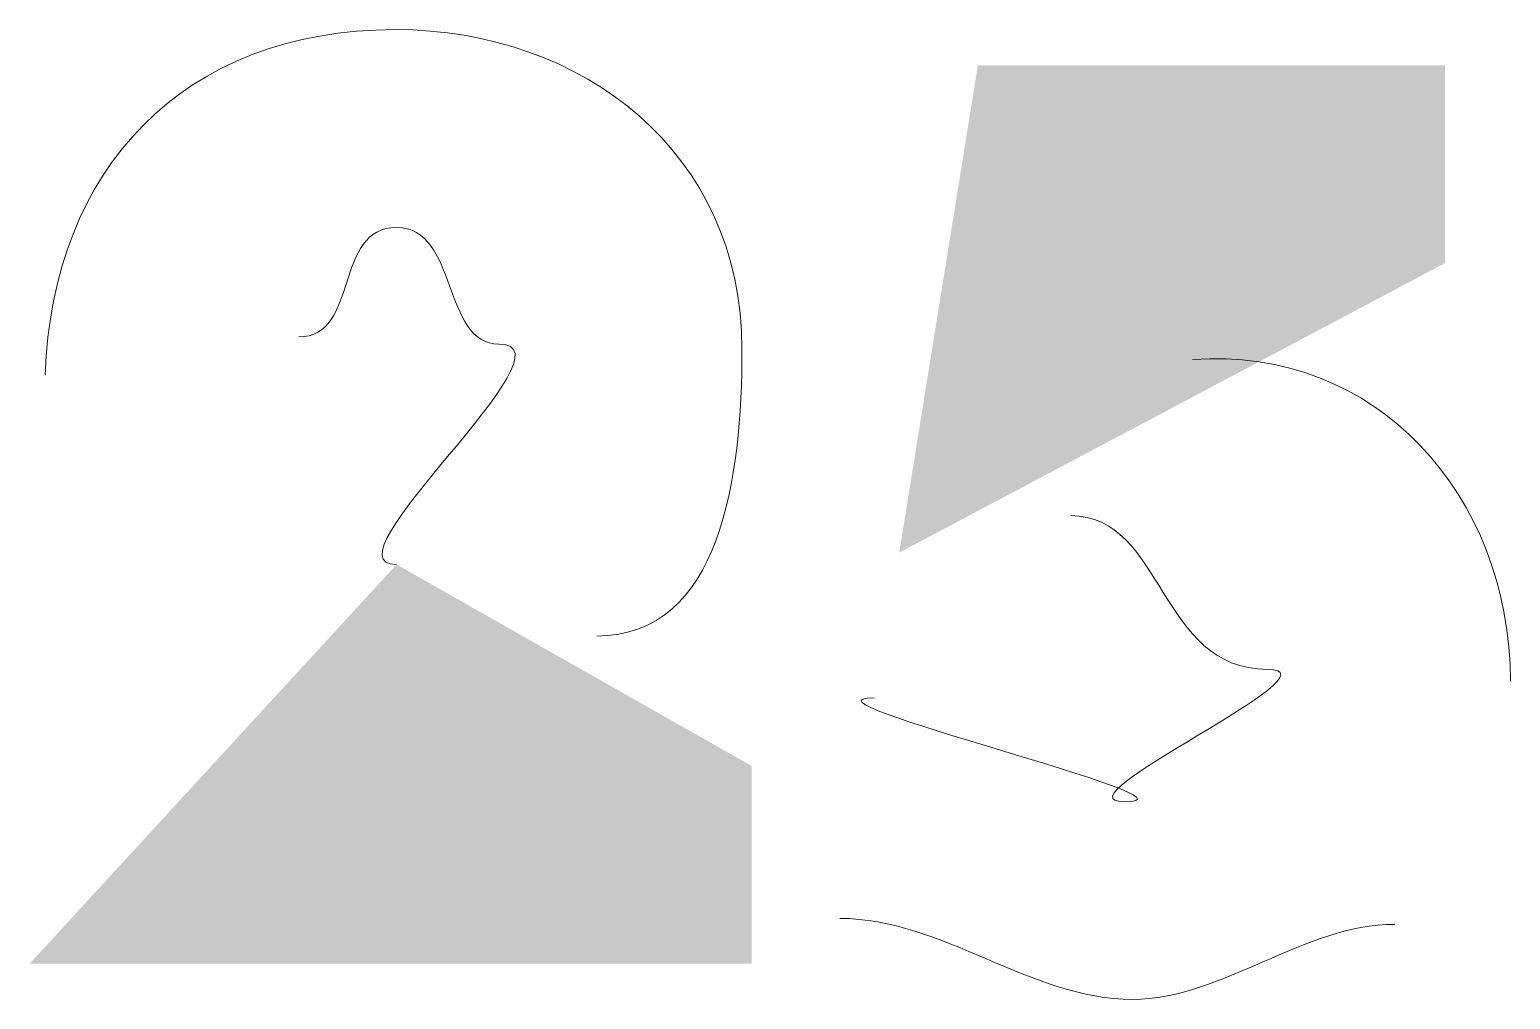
# Model space of a CAD drawing. Header units: metres. Extents: x -30.9 to 24.7, y -10.3 to 6.8.
# Drawn here: x 21.6059 to 21.8288, y -3.0606 to -2.9147 of the extents above; entities that cross this region are included whole.
import ezdxf

# ---------------------------------------------------------------- set-up
doc = ezdxf.new("R2010")
doc.units = ezdxf.units.M
doc.header["$MEASUREMENT"] = 0
doc.layers.add('PDF_Working_Num_Penna__7_Num_Penna__7', color=7, linetype='Continuous', lineweight=18)

msp = doc.modelspace()

# ---------------------------------------------------------------- hatches: boundary and pattern name
at = {"layer": 'PDF_Working_Num_Penna__7_Num_Penna__7', "linetype": 'Continuous', "lineweight": 18}
for points in [[(21.81894, -2.94982), (21.81894, -2.92005), (21.74865, -2.92005), (21.73682, -2.99338)], [(21.66116, -2.99517), (21.60594, -3.05524), (21.71459, -3.05524), (21.71459, -3.02547)]]:
    msp.add_hatch(color=7, dxfattribs=at).paths.add_polyline_path(points)

# ---------------------------------------------------------------- linework, layer by layer
at = {"layer": 'PDF_Working_Num_Penna__7_Num_Penna__7', "color": 7, "linetype": 'Continuous', "lineweight": 18}
for points in [[(21.66098, -2.91467), (21.62907, -2.91467), (21.60934, -2.93565), (21.60827, -2.96666)], [(21.71315, -2.96272), (21.71315, -2.93332), (21.68931, -2.91467), (21.66098, -2.91467)], [(21.64646, -2.96092), (21.65559, -2.96092), (21.65166, -2.94443), (21.66116, -2.94443)], [(21.66116, -2.94443), (21.67048, -2.94443), (21.66797, -2.962), (21.67658, -2.962)], [(21.67658, -2.962), (21.68895, -2.962), (21.64948, -2.99517), (21.66116, -2.99517)], [(21.69128, -3.00593), (21.70994, -3.00593), (21.71315, -2.98208), (21.71315, -2.96272)], [(21.8288, -3.01274), (21.8288, -2.98478), (21.80854, -2.96218), (21.78093, -2.96434)], [(21.76264, -2.98781), (21.77662, -2.98781), (21.77591, -3.01095), (21.79222, -3.01095)], [(21.79222, -3.01095), (21.80405, -3.01095), (21.75959, -3.03086), (21.77071, -3.03086)], [(21.77071, -3.03086), (21.78469, -3.03086), (21.71908, -3.01525), (21.73305, -3.01525)], [(21.72786, -3.04843), (21.74342, -3.04843), (21.75654, -3.06061), (21.77196, -3.06061)], [(21.77196, -3.06061), (21.78541, -3.06061), (21.79763, -3.04932), (21.81141, -3.04932)]]:
    msp.add_open_spline(points, degree=3, dxfattribs=at)

doc.saveas('drawing.dxf')
